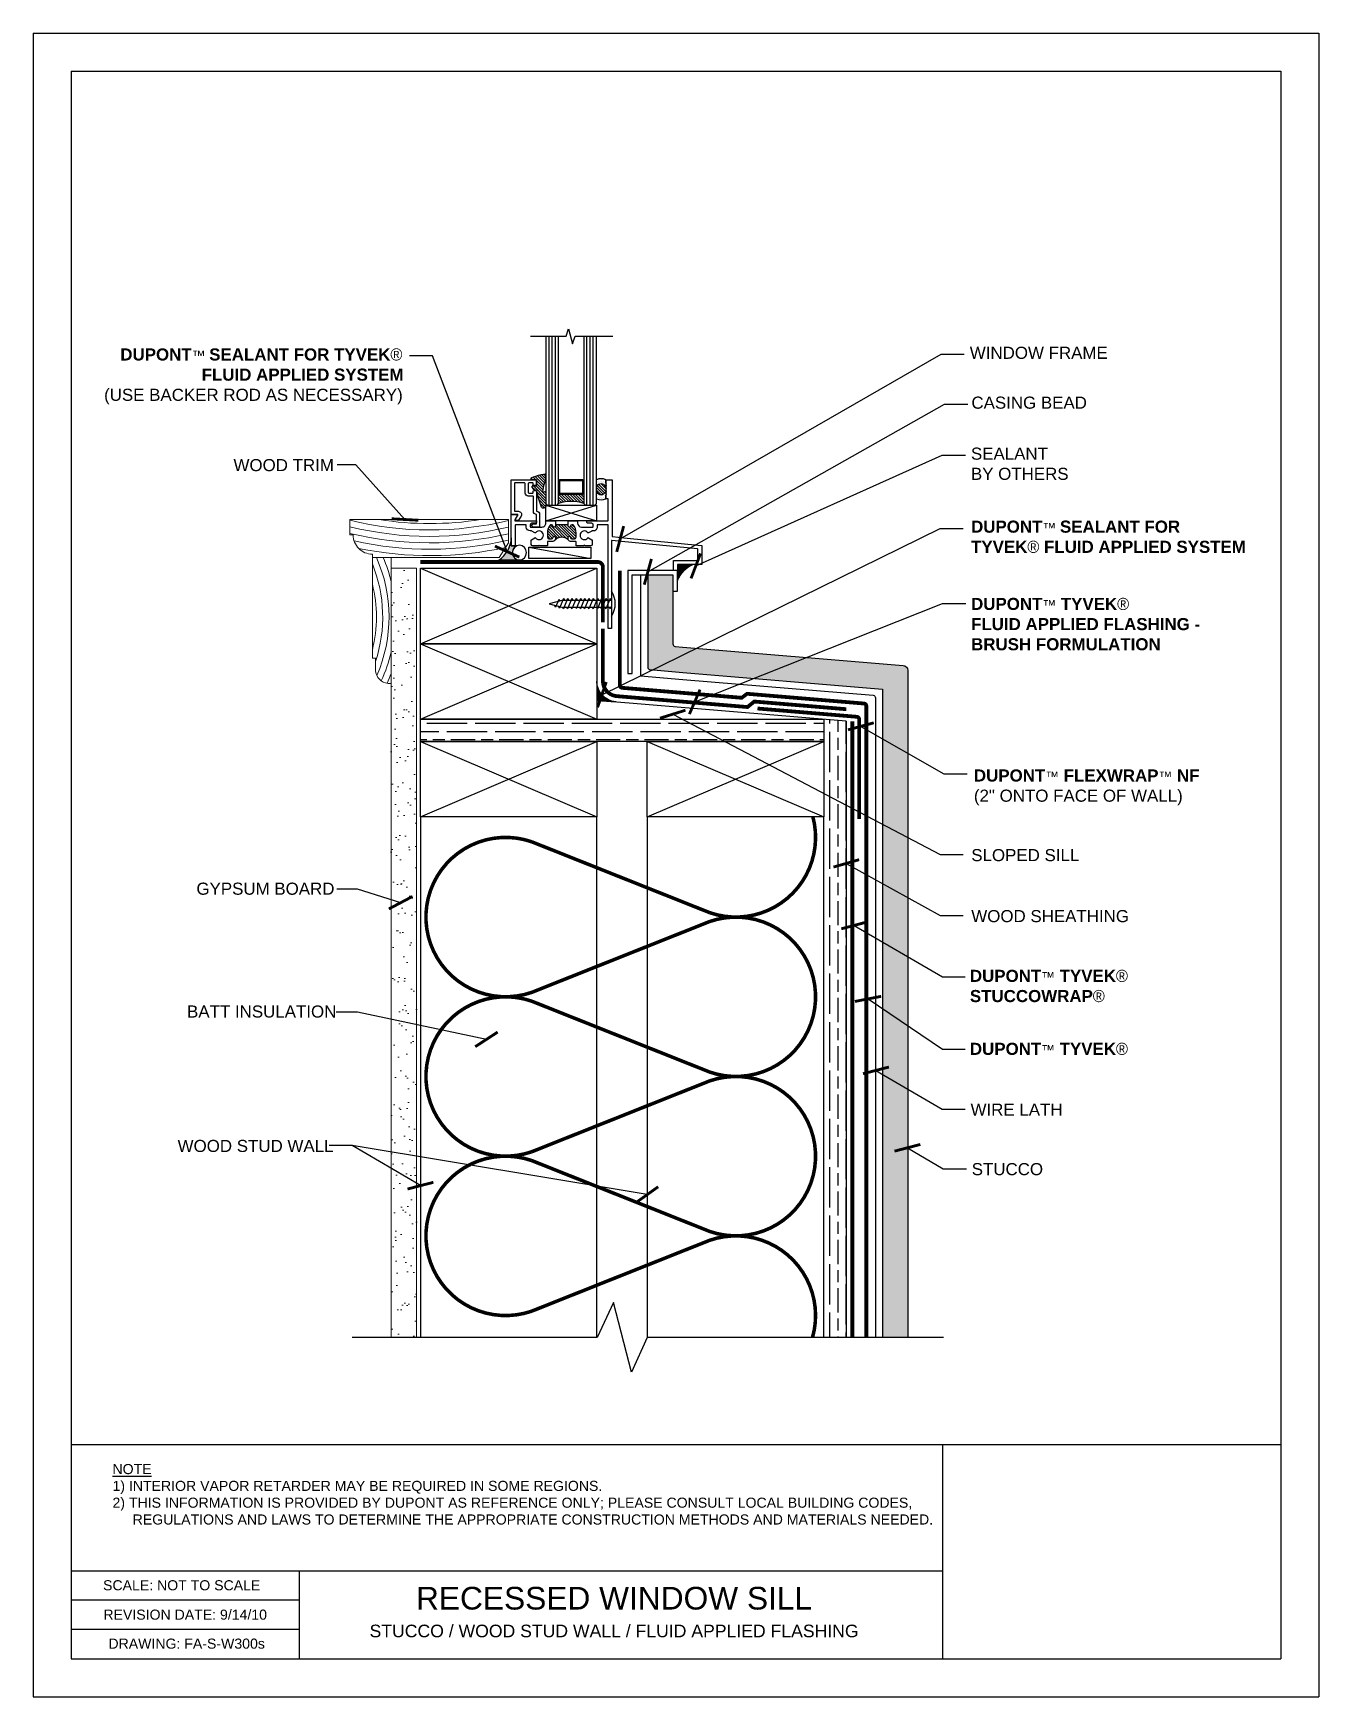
# Model space of a CAD drawing. Extents: x 1351.6 to 1377.1, y -296.6 to -263.6.
import ezdxf

# ---------------------------------------------------------------- set-up
doc = ezdxf.new("R2010")
doc.units = 0
doc.header["$LTSCALE"] = 1.5
doc.header["$MEASUREMENT"] = 0
doc.linetypes.add('DASHED', pattern=[0.75, 0.5, -0.25])
doc.linetypes.add('DASHED2', pattern=[0.375, 0.25, -0.125])
doc.layers.get('0').update_dxf_attribs({"color": 8, "linetype": 'CONTINUOUS'})
for name, color, linetype in [('8x11-ttb$0$B', 5, 'CONTINUOUS'), ('DuPont Self-Adhered Flashing', 252, 'CONTINUOUS'), ('Flanged Window', 250, 'CONTINUOUS'), ('INSULATION', 241, 'CONTINUOUS'), ('SEALANT', 250, 'CONTINUOUS'), ('STRUCTURE', 250, 'CONTINUOUS'), ('Stucco', 250, 'CONTINUOUS'), ('TEXT', 7, 'CONTINUOUS'), ('Tyvek FA WB', 10, 'DASHED2'), ('TYVEK HomeWrap', 160, 'DASHED'), ('Tyvek StuccoWrap', 151, 'DASHED2')]:
    doc.layers.add(name, color=color, linetype=linetype)
doc.layers.add('Gyp Board', color=250, linetype='CONTINUOUS', lineweight=20)
doc.layers.add('Wood', color=250, linetype='CONTINUOUS', lineweight=20)
doc.layers.add('VIEWPORT', color=7, linetype='CONTINUOUS', plot=False)
doc.styles.add('DETAILS', font='sanss___.ttf', dxfattribs={"height": 1})
doc.linetypes.add('ZIGZAG', pattern='A,0.0001,-0.2,[131,ltypeshp.shx,S=0.2,R=0,X=-0.2,Y=0],-0.4,[131,ltypeshp.shx,S=0.2,R=180,X=0.2,Y=0],-0.2', length=0.8001)
doc.dimstyles.new('ARCH_1_1-2_IN', dxfattribs={"dimscale": 0, "dimtxt": 0.09375, "dimasz": 0.09375, "dimexe": 0.0625, "dimexo": 0.0625, "dimgap": 0.0625, "dimtad": 1, "dimdec": 4, "dimlfac": 8, "dimzin": 3, "dimdsep": 46, "dimlunit": 4, "dimtxsty": 'Standard', "dimblk1": 'ARCHTICK', "dimblk2": 'ARCHTICK', "dimsah": 1, "dimcen": 0.0625, "dimdle": 0.0625, "dimclrd": 256, "dimclre": 256, "dimclrt": 256, "dimadec": 0, "dimazin": 0, "dimtfac": 1, "dimtdec": 4, "dimtmove": 0, "dimatfit": 3, "dimldrblk": 'ARCHTICK', "dimfxl": 1, "dimfrac": 2, "dimtolj": 1, "dimtzin": 0, "dimlwd": -1, "dimlwe": -1, "dimarcsym": 0})
pattern_1 = [(135, (1374.45644647295, -278.2358430804582), (0.02762135864009951, 0.02762135864009951), [])]

msp = doc.modelspace()

# ---------------------------------------------------------------- texts
at = {"layer": 'TEXT', "attachment_point": 1, "style": 'DETAILS'}
for s, insert, char_height, width in [('\\pi1.5423;{\\fSansSerif|b1|i0|c2|p2;DUPONT\\fArial|b0|i0|c0|p32;\\H0.8125x;™\\fArial|b1|i0|c0|p32; \\H1.2308x;SEALANT FOR TYVEK\\fSymbol|b0|i0|c2|p18;â\\fArial|b0|i0|c0|p32; \\P\\pi3.1562;\\fArial|b1|i0|c0|p32;FLUID APPLIED SYSTEM\\P\\pi1.2207;\\fArial|b0|i0|c0|p32;\\H0.99998x;(USE BACKER ROD AS NECESSARY)}', (1351.787801874955, -269.8159199472509, 2.979996827461446e-09), 0.239999999976, 7.112845512646311), ('WINDOW FRAME', (1370.181348336762, -269.7827233555323, 2.979996827461446e-09), 0.239999999976, 6.521350676943849), ('CASING BEAD', (1370.213426005902, -270.7719084905038, 2.979996827461446e-09), 0.239999999976, 6.521350676943849), ('SEALANT \\PBY OTHERS', (1370.204257442961, -271.7834878794741, 2.979996827461446e-09), 0.239999999976, 6.521350676943849), ('WOOD TRIM', (1355.575515102295, -272.0108186938187), 0.239999999976, 6.521350676943849), ('{\\fSansSerif|b1|i0|c2|p2;DUPONT\\fArial|b0|i0|c0|p32;\\H0.8125x;™\\fArial|b1|i0|c0|p32; \\H1.2308x;SEALANT FOR \\PTYVEK\\fSymbol|b0|i0|c2|p18;â\\fArial|b0|i0|c0|p32; \\fArial|b1|i0|c0|p32;FLUID APPLIED SYSTEM}', (1370.206668087439, -273.2316249465538, 2.979996827461446e-09), 0.239999999976, 6.521350676943849), ('{\\fSansSerif|b1|i0|c2|p2;DUPONT\\fArial|b0|i0|c0|p32;\\H0.8125x;™\\fSansSerif|b1|i0|c2|p2;\\H1.2308x; TYVEK\\fSymbol|b0|i0|c2|p18;â\\fSansSerif|b1|i0|c2|p2; \\PFLUID APPLIED FLASHING - \\PBRUSH FORMULATION}', (1370.206754302618, -274.764641264108, 2.979996827461446e-09), 0.239999999976, 6.521350676943849), ('{\\fSansSerif|b1|i0|c2|p2;DUPONT\\fArial|b0|i0|c0|p32;\\H0.8125x;™\\fSansSerif|b1|i0|c2|p2;\\H1.2308x; FLEXWRAP\\fArial|b0|i0|c0|p32;\\H0.81248x;™\\fSansSerif|b1|i0|c2|p2;\\H1.2308x; NF\\fSansSerif|b0|i0|c2|p2;\\P\\H0.99997x;(2" ONTO FACE OF WALL)}', (1370.263089302355, -278.1685056177682, 2.979996827461446e-09), 0.239999999976, 6.521350676943849), ('SLOPED SILL', (1370.211031019604, -279.7479256289951, 2.979996827461446e-09), 0.239999999976, 6.521350676943849), ('GYPSUM BOARD', (1354.840129637688, -280.4140368101296, 2.979996827461446e-09), 0.239999999976, 6.521350676943849), ('WOOD SHEATHING', (1370.211031019604, -280.957918580003, 2.979996827461446e-09), 0.239999999976, 6.521350676943849), ('{\\fSansSerif|b1|i0|c2|p2;DUPONT\\fArial|b0|i0|c0|p32;\\H0.8125x;™\\fSansSerif|b1|i0|c2|p2;\\H1.2308x; TYVEK\\fSymbol|b0|i0|c2|p18;â \\P\\fSansSerif|b1|i0|c2|p2;STUCCOWRAP\\fSymbol|b0|i0|c2|p18;â }', (1370.183259666161, -282.1435864051881, 5.959993654922892e-09), 0.239999999976, 6.521350676943849), ('BATT INSULATION', (1354.654193241352, -282.8506015809492, 2.979996827461446e-09), 0.239999999976, 6.521350676943849), ('{\\fSansSerif|b1|i0|c2|p2;DUPONT\\fArial|b0|i0|c0|p32;\\H0.8125x;™\\fSansSerif|b1|i0|c2|p2;\\H1.2308x; TYVEK\\fSymbol|b0|i0|c2|p18;â }', (1370.183259666161, -283.5911437496783, 5.959993654922892e-09), 0.239999999976, 6.521350676943849), ('WIRE LATH', (1370.196663384478, -284.796573755455, 2.979996827461446e-09), 0.239999999976, 6.521350676943849), ('WOOD STUD WALL', (1354.466900761675, -285.5173476628625), 0.239999999976, 6.521350676943849), ('STUCCO', (1370.219456787322, -285.9774602051202, 2.979996827461446e-09), 0.239999999976, 6.521350676943849), ('{\\LNOTE\\P}1) INTERIOR VAPOR RETARDER MAY BE REQUIRED IN SOME REGIONS.\\P\\pi-0.4,l0.4;2) THIS INFORMATION IS PROVIDED BY DUPONT AS REFERENCE ONLY; PLEASE CONSULT LOCAL BUILDING CODES, REGULATIONS AND LAWS TO DETERMINE THE APPROPRIATE CONSTRUCTION METHODS AND MATERIALS NEEDED.', (1353.174959996501, -291.947617692607, 5.959993654922892e-09), 0.2, 16.26451670448571), ('\\pi-0.033334,l0.033334,t0.1;SCALE: NOT TO SCALE', (1352.98787438196, -294.2525473856255, 2.979996827461446e-09), 0.2, 16.26451670448571), ('\\pi2.874;{\\H0.9x;RECESSED WINDOW SILL }\\P\\pi1.9528;{\\H0.5x;STUCCO / WOOD STUD WALL / FLUID APPLIED FLASHING}', (1356.32159646342, -294.3842555776607, 2.979996827461446e-09), 0.5, 13.39364764594225), ('\\pi-0.033334,l0.033334,t0.1;REVISION DATE: 9/14/10', (1352.994848399769, -294.8355841178461, 2.979996827461445e-09), 0.2, 16.26451670448571), ('\\pi-0.033334,l0.033334,t0.1;DRAWING: FA-S-W300s', (1353.094116967505, -295.4106200602537, 2.979996827461446e-09), 0.2, 16.26451670448571)]:
    msp.add_mtext(s, dxfattribs=dict(at, insert=insert, char_height=char_height, width=width))

# ---------------------------------------------------------------- blocks, each defined once
blk = doc.blocks.new('*X1')
at = {"color": 0}
for p, q in [((0.140625, 0.34375), (0.140625, 0.34375)), ((0.15625, 0.375), (0.15625, 0.375)), ((0.171875, 0.34375), (0.171875, 0.34375)), ((0.1875, 0.375), (0.1875, 0.375)), ((0.203125, 0.34375), (0.203125, 0.34375)), ((0.21875, 0.375), (0.21875, 0.375)), ((0.234375, 0.34375), (0.234375, 0.34375)), ((0.25, 0.375), (0.25, 0.375)), ((0.265625, 0.34375), (0.265625, 0.34375)), ((0.28125, 0.375), (0.28125, 0.375)), ((0.296875, 0.34375), (0.296875, 0.34375)), ((0.3125, 0.375), (0.3125, 0.375)), ((0.140625, 0.28125), (0.140625, 0.28125)), ((0.140625, 0.09375), (0.140625, 0.09375)), ((0.140625, 0.03125), (0.140625, 0.03125)), ((0.15625, 0.3125), (0.15625, 0.3125)), ((0.15625, 0.0625), (0.15625, 0.0625)), ((0.15625, 0), (0.15625, 0)), ((0.171875, 0.03125), (0.171875, 0.03125)), ((0.1875, 0.3125), (0.1875, 0.3125)), ((0.1875, 0.0625), (0.1875, 0.0625)), ((0.1875, 0), (0.1875, 0)), ((0.203125, 0.03125), (0.203125, 0.03125)), ((0.21875, 0.3125), (0.21875, 0.3125)), ((0.21875, 0.0625), (0.21875, 0.0625)), ((0.21875, 0), (0.21875, 0)), ((0.234375, 0.03125), (0.234375, 0.03125)), ((0.25, 0.3125), (0.25, 0.3125)), ((0.25, 0.0625), (0.25, 0.0625)), ((0.25, 0), (0.25, 0)), ((0.265625, 0.03125), (0.265625, 0.03125)), ((0.28125, 0.3125), (0.28125, 0.3125)), ((0.28125, 0.0625), (0.28125, 0.0625)), ((0.28125, 0), (0.28125, 0)), ((0.296875, 0.28125), (0.296875, 0.28125)), ((0.296875, 0.09375), (0.296875, 0.09375)), ((0.296875, 0.03125), (0.296875, 0.03125)), ((0.3125, 0.3125), (0.3125, 0.3125)), ((0.3125, 0.25), (0.3125, 0.25)), ((0.3125, 0.125), (0.3125, 0.125)), ((0.3125, 0.0625), (0.3125, 0.0625)), ((0.3125, 0), (0.3125, 0))]:
    blk.add_line(p, q, dxfattribs=at)
blk = doc.blocks.new('_ArchTick')
at = {"color": 0, "linetype": 'ByBlock', "const_width": 0.15}
blk.add_lwpolyline([(-0.5, -0.5), (0.5, 0.5)], dxfattribs=at)

# ---------------------------------------------------------------- hatches: boundary and pattern name
at = {"layer": 'Flanged Window'}
h = msp.add_hatch(dxfattribs=at)
h.set_pattern_fill('ANSI31', color=256, scale=0.3125, angle=-90.00000000000001, style=0)
h.set_pattern_definition(pattern_1)
edge = h.paths.add_edge_path()
edge.add_ellipse((1361.742803054449, -272.5550672476413), major_axis=(0.03159978577966117, 0.139428112050138), ratio=0.1315504041792631, start_angle=-0.022203575853779967, end_angle=136.7674448916729, ccw=False)
edge.add_ellipse((1361.722967508271, -272.6551918563745), major_axis=(-0.01118085136191646, 0.01118085136191647), ratio=0.9999999999999465, start_angle=37.89605150892729, end_angle=183.4846817894708)
edge.add_ellipse((1361.751645145382, -272.6809689918269), major_axis=(-0.01608567901446013, 0.01608567901446013), ratio=0.9999999999999502, start_angle=-79.06022929893601, end_angle=2.746074151308676, ccw=False)
edge.add_ellipse((1361.75900000874, -272.6767903811241), major_axis=(-0.01104854345603959, 0.01104854345603959), ratio=0.9999999999999716, start_angle=234.6123810380002, end_angle=294.837044917441, ccw=False)
edge.add_line((1361.774405633381, -272.6741812903962), (1361.774405633381, -272.9465400239652))
edge.add_line((1361.774405633381, -272.9465400239652), (1361.773729799378, -272.953309688741))
edge.add_ellipse((1361.728041348287, -272.9521776424078), major_axis=(-0.04568845109111015, 0.001132046333257526), ratio=0.6211639215728092, start_angle=26.75969397809581, end_angle=180.0000000000218, ccw=False)
edge.add_line((1361.686929394089, -272.9639449243083), (1361.610326565649, -272.7480319562469))
edge.add_ellipse((1361.619364404963, -272.7241170631532), major_axis=(-0.008507034838834915, 0.0467509071123775), ratio=0.312415154562818, start_angle=74.17914425787149, end_angle=117.45771417601989, ccw=False)
edge.add_line((1361.602992716971, -272.7139283897987), (1361.586621501507, -272.6377996259099))
edge.add_ellipse((1361.548115883041, -272.6872306886829), major_axis=(-0.04430639130166493, 0.04430639130166494), ratio=0.9999999999998811, start_angle=-82.91773995207494, end_angle=-45.45561106428526)
edge.add_ellipse((1361.551204966911, -272.6045413376996), major_axis=(0.01428318556866944, 0.01428318556866944), ratio=0.999999999999748, start_angle=174.226682146657, end_angle=217.6308069265102, ccw=False)
edge.add_line((1361.535557442303, -272.6173152859381), (1361.496218846935, -272.555226343569))
edge.add_ellipse((1361.511843846935, -272.555226343569), major_axis=(-0.01104854345603943, 0.01104854345603943), ratio=0.9999999999999497, start_angle=-53.9185654660094, end_angle=44.999999999994884, ccw=False)
edge.add_line((1361.514266198581, -272.5397902547669), (1361.58690994578, -272.5511900790907))
edge.add_line((1361.58690994578, -272.5511900790907), (1361.58690994578, -272.4212023030569))
edge.add_line((1361.58690994578, -272.4212023030569), (1361.485500583904, -272.421202303057))
edge.add_ellipse((1361.485500583904, -272.405577303057), major_axis=(-0.01104854345603992, 0.01104854345603992), ratio=0.9999999999999821, start_angle=-7.813369769340227, end_angle=135.0000000000842, ccw=False)
edge.add_ellipse((1361.625233286475, -272.3523850380126), major_axis=(0.1491766593049793, 0.04074428102226016), ratio=0.09140054553599206, start_angle=-1.4779288903810084e-12, end_angle=179.9999999999985, ccw=False)
edge.add_line((1361.77440994578, -272.3116407569903), (1361.77440994578, -272.4156407569903))
h = msp.add_hatch(dxfattribs=at)
h.set_pattern_fill('ANSI31', color=256, scale=0.3125, angle=-90.00000000000001, style=0)
h.set_pattern_definition(pattern_1)
edge = h.paths.add_edge_path()
edge.add_ellipse((1362.86815994578, -272.6099887149712), major_axis=(-0.07516048473036678, 0.07516048473036675), ratio=0.9999999999999901, start_angle=73.11589253181108, end_angle=196.8841074681721, ccw=False)
edge.add_line((1362.77440994578, -272.6600799759835), (1362.77440994578, -272.5598974539589))
edge.add_ellipse((1362.86815994578, -272.6099887149712), major_axis=(0.07516048473036488, 0.07516048473036491), ratio=0.9999999999999949, start_angle=-16.88410746818022, end_angle=106.88410746818849, ccw=False)
edge.add_line((1362.96190994578, -272.5598974539589), (1362.96190994578, -272.6600799759835))
h = msp.add_hatch(dxfattribs=at)
h.set_pattern_fill('ANSI31', color=256, scale=0.3125, angle=-90.00000000000001, style=0)
h.set_pattern_definition(pattern_1)
edge = h.paths.add_edge_path()
edge.add_ellipse((1362.27440994578, -273.6877480070944), major_axis=(-0.5902454904378132, 0.590245490437813), ratio=0.999999999999998, start_angle=297.5726116454468, end_angle=332.4273883545541, ccw=False)
edge.add_line((1362.52440994578, -272.8913313586218), (1362.52440994578, -272.688080688119))
edge.add_ellipse((1362.50440994578, -272.688080688119), major_axis=(0.01414213562372999, 0.01414213562373), ratio=0.9999999999999152, start_angle=225.0000000000075, end_angle=315.0000000000027, ccw=False)
edge.add_line((1362.50440994578, -272.708080688119), (1362.04440994578, -272.708080688119))
edge.add_ellipse((1362.04440994578, -272.688080688119), major_axis=(0.01414213562373234, 0.01414213562373235), ratio=0.9999999999999383, start_angle=135.0000000000033, end_angle=225.0000000000068, ccw=False)
edge.add_line((1362.02440994578, -272.688080688119), (1362.02440994578, -272.8913313586219))
h = msp.add_hatch(dxfattribs=at)
h.set_pattern_fill('ANSI31', color=256, scale=0.3125, angle=-90.00000000000001, style=0)
h.set_pattern_definition(pattern_1)
edge = h.paths.add_edge_path()
edge.add_line((1362.37190994578, -273.4773721350628), (1362.37190994578, -273.5624487157259))
edge.add_ellipse((1362.34090994578, -273.5624487157259), major_axis=(-0.02192031021678354, 0.02192031021678354), ratio=0.9999999999999863, start_angle=135.0000000000029, end_angle=224.9999999999971, ccw=False)
edge.add_line((1362.34090994578, -273.5934487157259), (1362.310469990623, -273.5934487157259))
edge.add_line((1362.310469990623, -273.5934487157259), (1362.286909769838, -273.5934487157259))
edge.add_ellipse((1362.286909769838, -273.5684487157259), major_axis=(0.01767766952966346, 0.01767766952966347), ratio=0.9999999999998759, start_angle=135.1519977406255, end_angle=225.0000000000076, ccw=False)
edge.add_ellipse((1362.23690994578, -273.5685813586218), major_axis=(0.01767766952966435, 0.01767766952966435), ratio=0.9999999999999885, start_angle=315.1519977406287, end_angle=404.9999999999962)
edge.add_ellipse((1362.23690994578, -273.5685813586218), major_axis=(-0.01767766952966365, 0.01767766952966365), ratio=0.9999999999999616, start_angle=-45.0000000000011, end_angle=44.99999999998481)
edge.add_line((1362.21190994578, -273.5685813586218), (1362.21190994578, -273.6055813586218))
edge.add_ellipse((1362.26190994578, -273.6055813586218), major_axis=(0.03535533905929576, 0.03535533905929576), ratio=0.9999999999997841, start_angle=134.9999999999775, end_angle=140.3916707365962)
edge.add_ellipse((1362.08690994578, -273.7498356072156), major_axis=(0.132582521472478, 0.1325825214724779), ratio=0.9999999999999946, start_angle=3.098926769111248, end_angle=86.90107323089089)
edge.add_ellipse((1361.91190994578, -273.6055813586218), major_axis=(0.03535533905936529, 0.03535533905936529), ratio=0.9999999999998185, start_angle=309.6083292633917, end_angle=314.9999999999886)
edge.add_line((1361.96190994578, -273.6055813586218), (1361.96190994578, -273.5685813586218))
edge.add_ellipse((1361.93690994578, -273.5685813586218), major_axis=(0.01767766952966409, 0.01767766952966409), ratio=0.9999999999999826, start_angle=314.9999999999954, end_angle=405.0000000000046)
edge.add_ellipse((1361.93690994578, -273.5685813586218), major_axis=(-0.01767766952966524, 0.01767766952966524), ratio=0.9999999999999948, start_angle=-45.00000000001033, end_angle=44.84800225936711)
edge.add_ellipse((1361.886910121722, -273.5684487157259), major_axis=(-0.01767766952965903, 0.01767766952965902), ratio=0.9999999999999875, start_angle=135.0000000000017, end_angle=224.8480022593713, ccw=False)
edge.add_line((1361.886910121722, -273.5934487157259), (1361.83290994578, -273.5934487157259))
edge.add_ellipse((1361.83290994578, -273.5624487157259), major_axis=(0.02192031021678221, 0.02192031021678221), ratio=0.9999999999999936, start_angle=134.9999999999998, end_angle=225.0000000000068, ccw=False)
edge.add_line((1361.80190994578, -273.5624487157259), (1361.80190994578, -273.4773721350628))
edge.add_ellipse((1362.05190994578, -273.4773721350628), major_axis=(-0.1767766952966347, 0.1767766952966347), ratio=0.9999999999999896, start_angle=4.837205930860023, end_angle=44.99999999999949, ccw=False)
edge.add_ellipse((1361.868498344378, -273.3225813586218), major_axis=(-0.007071067811867079, 0.007071067811867078), ratio=0.9999999999995125, start_angle=-44.99999999998852, end_angle=4.837205930878611, ccw=False)
edge.add_line((1361.868498344378, -273.3125813586218), (1361.88690994578, -273.3125813586218))
edge.add_ellipse((1361.88690994578, -273.3375813586218), major_axis=(-0.01767766952966323, 0.01767766952966323), ratio=0.9999999999999738, start_angle=224.9999999999966, end_angle=315.00000000000534, ccw=False)
edge.add_ellipse((1361.93690994578, -273.3375813586218), major_axis=(-0.01767766952966559, 0.01767766952966559), ratio=0.9999999999999909, start_angle=44.99999999999618, end_angle=134.9999999999977)
edge.add_ellipse((1361.93690994578, -273.3375813586218), major_axis=(0.01767766952966659, 0.01767766952966659), ratio=0.9999999999999848, start_angle=225.0000000000024, end_angle=315.0000000000077)
edge.add_line((1361.96190994578, -273.3375813586218), (1361.96190994578, -273.3125813586219))
edge.add_line((1361.96190994578, -273.3125813586218), (1362.21190994578, -273.3125813586218))
edge.add_line((1362.21190994578, -273.3125813586218), (1362.21190994578, -273.3375813586218))
edge.add_ellipse((1362.23690994578, -273.3375813586218), major_axis=(0.01767766952966276, 0.01767766952966276), ratio=0.9999999999999197, start_angle=134.9999999999814, end_angle=225.0000000000227)
edge.add_ellipse((1362.23690994578, -273.3375813586218), major_axis=(0.01767766952965788, 0.01767766952965788), ratio=0.9999999999999749, start_angle=225.0000000000007, end_angle=314.9999999999911)
edge.add_ellipse((1362.28690994578, -273.3375813586218), major_axis=(-0.0176776695296681, 0.0176776695296681), ratio=0.9999999999998851, start_angle=-45.00000000001552, end_angle=44.999999999995225, ccw=False)
edge.add_line((1362.28690994578, -273.3125813586218), (1362.305321547182, -273.3125813586218))
edge.add_ellipse((1362.305321547182, -273.3225813586218), major_axis=(-0.007071067811873092, 0.007071067811873091), ratio=0.9999999999992336, start_angle=265.16279406913196, end_angle=314.9999999999679, ccw=False)
edge.add_ellipse((1362.12190994578, -273.4773721350628), major_axis=(0.1767766952966442, 0.1767766952966443), ratio=0.99999999999997, start_angle=314.999999999993, end_angle=355.16279406913895, ccw=False)
at = {"layer": 'Gyp Board'}
h = msp.add_hatch(dxfattribs=at)
h.set_pattern_fill('AR-SAND', color=256, scale=0.25, style=0)
h.set_pattern_definition([(37.50000000000001, (8.33393969414783, 62.87868713652858), (-0.01574833952740204, 0.4817059422532897), [0, -0.38, 0, -0.425, 0, -0.40625]), (7.499999999999999, (8.33393969414783, 62.87868713652858), (0.4424441763169318, 0.7055365163074351), [0, -0.205, 0, -0.3425, 0, -0.13125]), (327.5, (8.026439694147832, 62.87868713652858), (0.7785354654378738, 0.001414763384241124), [0, -0.125, 0, -0.45, 0, -0.5875]), (317.5, (8.026439694147832, 62.87868713652858), (0.7515316511430733, 0.2194188912335623), [0, -0.0625, 0, -0.295, 0, -0.3375])])
h.paths.add_polyline_path([(1358.704625391464, -289.4398265109285), (1359.204625391464, -289.4398265109285), (1359.204625391464, -274.1733655896006), (1358.704625391464, -274.1733655896006)])
at = {"layer": 'SEALANT', "linetype": 'Continuous'}
h = msp.add_hatch(color=256, dxfattribs=at)
edge = h.paths.add_edge_path()
edge.add_arc((1360.533078379138, -273.5528385004838), 0.5542573859188151, 303.5139070358552, 357.7539348300961)
edge.add_line((1361.08690994578, -273.5745605085963), (1361.08690994578, -273.7345813586218))
edge.add_line((1361.08690994578, -273.7345813586218), (1361.190474054448, -273.7344363575953))
edge.add_arc((1361.257867845063, -273.8681267003001), 0.1497165012482291, 116.7528400200727, 258.6856730739544)
edge.add_line((1361.228494763644, -274.0149335558415), (1360.839105704564, -274.0149516099475))
h = msp.add_hatch(color=256, dxfattribs=at)
edge = h.paths.add_edge_path()
edge.add_line((1364.724707351632, -274.1004546121417), (1364.418460781313, -274.1005236025788))
edge.add_line((1364.418460781313, -274.1005236025788), (1364.381669345746, -274.100454612142))
edge.add_line((1364.381669345746, -274.1004546121419), (1364.381751250691, -274.1384737081677))
edge.add_line((1364.381751250691, -274.1384737081677), (1364.381669345746, -274.4591369885609))
edge.add_arc((1364.939962505333, -274.6497003291104), 0.5899200274641673, 111.4007334590768, 161.1535829448929, ccw=False)
at = {"layer": 'SEALANT'}
h = msp.add_hatch(color=256, dxfattribs=at)
h.dxf.hatch_style = 1
h.paths.add_polyline_path([(1362.783971943656, -276.4233655896006), (1362.783971943656, -276.7983655896006), (1363.157676602998, -276.8295076445458, -0.3797603311418228)])
at = {"layer": 'STRUCTURE'}
h = msp.add_hatch(dxfattribs=at)
h.set_pattern_fill('GOST_WOOD', color=256, scale=0.08, angle=90, style=0)
h.set_pattern_definition([(180, (28.68765040144172, 16.5), (5.87811049834741e-17, 0.48), [0.8, -0.16]), (180, (28.84765040144172, 16.66), (5.87811049834741e-17, 0.48), [0.48, -0.12, 0.24, -0.12]), (180, (29.08765040144171, 16.82), (5.87811049834741e-17, 0.48), [0.8, -0.16])])
h.paths.add_polyline_path([(1359.283971943656, -277.6108655896006), (1359.283971943656, -277.1733655896006), (1367.283971943656, -277.1733655896006), (1367.283971943656, -277.6108655896006)])
h = msp.add_hatch(dxfattribs=at)
h.set_pattern_fill('GOST_WOOD', color=256, scale=0.08, style=0)
h.set_pattern_definition([(90, (28.68765040144172, 16.5), (0.48, -2.939055249173705e-17), [0.8, -0.16]), (90, (28.84765040144172, 16.34), (0.48, -2.939055249173705e-17), [0.48, -0.12, 0.24, -0.12]), (90, (29.00765040144172, 16.1), (0.48, -2.939055249173705e-17), [0.8, -0.16])])
h.paths.add_polyline_path([(1367.731816771242, -277.2106859918995), (1367.282247805724, -277.1732219114397), (1367.282247805725, -289.4398285791734), (1367.731816771242, -289.4398284517546)])
at = {"layer": 'Stucco'}
h = msp.add_hatch(dxfattribs=at)
h.set_pattern_fill('DOTS', color=256, scale=2, style=0)
h.set_pattern_definition([(0, (23.60053246433063, 88.58395586398012), (0.0625, 0.125), [0, -0.125])])
edge = h.paths.add_edge_path()
edge.add_line((1368.859126743593, -276.1050011594398), (1364.337503076334, -275.7281991871681))
edge.add_arc((1364.341655350327, -275.6783718992559), 0.04999999999999406, 179.9999999999349, 265.2363583094523, ccw=False)
edge.add_line((1364.291655350327, -275.6783718992558), (1364.291655350327, -274.3083813724045))
edge.add_line((1364.291655350327, -274.3083813724045), (1363.791655350327, -274.3083813724045))
edge.add_line((1363.791655350327, -274.3083813724045), (1363.791655350327, -276.0406294995655))
edge.add_line((1363.791655350327, -276.0406294995655), (1363.791655350327, -276.138438340039))
edge.add_line((1363.791655350327, -276.138438340039), (1363.795789534925, -276.1583463027058))
edge.add_line((1363.795789534925, -276.1583463027058), (1363.80486123599, -276.172293814488))
edge.add_line((1363.80486123599, -276.172293814488), (1363.8196797642, -276.183350182735))
edge.add_line((1363.8196797642, -276.183350182735), (1363.837503076334, -276.1882656279511))
edge.add_line((1363.837503076334, -276.1882656279511), (1368.404974469601, -276.5688882440567))
edge.add_arc((1368.400822195608, -276.6187155319689), 0.04999999999995629, 0, 85.23635830918732, ccw=False)
edge.add_line((1368.450822195608, -276.6187155319689), (1368.450822146869, -289.4398281440464))
edge.add_line((1368.450822146869, -289.4398281440464), (1368.950822146869, -289.4398280023343))
edge.add_line((1368.950822146869, -289.4398280023343), (1368.950822195608, -276.2046557352643))
edge.add_arc((1368.850822195608, -276.2046557352646), 0.1000000000003638, 1.954132796284076e-10, 85.23635830933875)

# ---------------------------------------------------------------- linework, layer by layer
at = {"layer": '8x11-ttb$0$B', "color": 7}
for p, q in [((1352.353458085646, -264.314020055141, 2.979996827461446e-09), (1352.353458085646, -295.814020055141, 2.979996827461446e-09)), ((1352.353458085646, -264.314020055141, 2.979996827461446e-09), (1376.353458085646, -264.314020055141, 2.979996827461446e-09)), ((1376.353458085646, -264.314020055141, 2.979996827461446e-09), (1376.353458085646, -295.814020055141, 2.979996827461446e-09)), ((1352.353458085646, -294.0633537902976, 2.979996827461446e-09), (1369.642005098485, -294.0633537902976, 2.979996827461446e-09)), ((1352.353458085646, -295.814020055141, 2.979996827461446e-09), (1376.353458085646, -295.814020055141, 2.979996827461446e-09))]:
    msp.add_line(p, q, dxfattribs=at)
at = {"layer": '8x11-ttb$0$B', "color": 7, "elevation": 2.979996827461446e-09}
for points in [[(1376.353458085646, -291.5686997418703), (1352.353458085646, -291.5686997418703)], [(1369.642005098485, -291.5686997418703), (1369.642005098485, -295.814020055141)], [(1356.880008364366, -294.0633537902976), (1356.880008364366, -295.814020055141)], [(1356.880008364366, -294.6469537902976), (1352.353458085646, -294.6469537902976)], [(1356.880008364366, -295.2305537902976), (1352.353458085646, -295.2305537902976)]]:
    msp.add_lwpolyline(points, dxfattribs=at)
at = {"layer": 'DuPont Self-Adhered Flashing', "const_width": 0.075}
msp.add_lwpolyline([(1365.969786585236, -276.9596078719202), (1367.941074968231, -277.1238819038364, -0.3900664775255069), (1367.986922694239, -277.1737091917487), (1367.986922694239, -279.1518304839081)], format="xyb", dxfattribs=at)
at = {"layer": 'Flanged Window'}
for p, q in [((1361.465146553227, -269.5750745641692), (1362.175886924776, -269.5750745641692)), ((1361.83690994578, -272.9225813586218), (1361.83690994578, -269.5746881458414)), ((1361.89940994578, -272.9225813586218), (1361.89940994578, -269.5746881458414)), ((1361.96190994578, -272.9225813586218), (1361.96190994578, -269.5746881458414)), ((1362.175886924776, -269.5750745641692), (1362.220504114969, -269.425858218998)), ((1362.220504114969, -269.425858218998), (1362.299559732553, -269.7242909093403)), ((1362.299559732553, -269.7242909093403), (1362.353471376399, -269.5750745641692)), ((1362.353471376399, -269.5750745641692), (1363.100572543235, -269.5750745641692)), ((1362.58690994578, -272.9225813586218), (1362.58690994578, -269.5746881458414)), ((1362.64940994578, -272.9225813586218), (1362.64940994578, -269.5746881458414)), ((1362.71190994578, -272.9225813586218), (1362.71190994578, -269.5746881458414)), ((1361.58690994578, -272.4212023030569), (1361.485500583904, -272.421202303057)), ((1361.535557442303, -272.6173152859381), (1361.496218846935, -272.555226343569)), ((1361.514266198581, -272.5397902547669), (1361.58690994578, -272.5511900790907)), ((1361.58690994578, -272.5511900790907), (1361.58690994578, -272.4212023030569)), ((1361.77440994578, -272.4156407569903), (1361.77440994578, -272.3116407569903)), ((1362.77440994578, -272.7978960713206), (1362.77440994578, -272.4220813586218)), ((1362.96190994578, -272.4220813586218), (1362.96190994578, -272.7978960713206)), ((1361.602992716971, -272.7139283897986), (1361.586621501507, -272.6377996259099)), ((1361.686929394089, -272.9639449243083), (1361.610326565649, -272.7480319562468)), ((1361.774405633381, -272.6741812903962), (1361.774405633381, -272.9465400239652)), ((1361.774405633381, -272.9465400239652), (1361.773729799378, -272.953309688741)), ((1362.117152544295, -274.8094049049764), (1361.83546167258, -274.8820901466756)), ((1361.83546167258, -274.8820901466756), (1362.117152544295, -274.9547753883749)), ((1362.026660879766, -274.799617111949), (1361.965507607995, -274.9480263361513)), ((1362.026660879766, -274.799617111949), (1362.046375235234, -274.8288834693709)), ((1362.119250627791, -274.7796960426717), (1362.041616501896, -274.9681016677886)), ((1362.117152544295, -274.8094049049764), (1363.07090994578, -274.8094049049762)), ((1362.119250627791, -274.7796960426717), (1362.13896498326, -274.8089624000936)), ((1362.203631731307, -274.7796960426717), (1362.11926588658, -274.9844384743124)), ((1362.203631731307, -274.7796960426717), (1362.223346086776, -274.8089624000936)), ((1362.288012834822, -274.7796960426717), (1362.203646990096, -274.9844384743124)), ((1362.288012834822, -274.7796960426717), (1362.307727190291, -274.8089624000936)), ((1362.372393938338, -274.7796960426717), (1362.288028093612, -274.9844384743124)), ((1362.372393938338, -274.7796960426717), (1362.392108293807, -274.8089624000936)), ((1362.456775041854, -274.7796960426717), (1362.372409197127, -274.9844384743124)), ((1362.456775041854, -274.7796960426717), (1362.476489397322, -274.8089624000936)), ((1362.541156145369, -274.7796960426717), (1362.456790300643, -274.9844384743124)), ((1362.541156145369, -274.7796960426717), (1362.560870500838, -274.8089624000936)), ((1362.625537248885, -274.7796960426717), (1362.541171404158, -274.9844384743124)), ((1362.709918352401, -274.7796960426717), (1362.625537248885, -274.9844384743124)), ((1362.625537248885, -274.7796960426717), (1362.645251604354, -274.8089624000936)), ((1362.794291826522, -274.7796960426717), (1362.709918352401, -274.9844384743124)), ((1362.709918352401, -274.7796960426717), (1362.729625078475, -274.8089624000936)), ((1362.878665300643, -274.7796960426717), (1362.794291826522, -274.9844384743124)), ((1362.794291826522, -274.7796960426717), (1362.813998552596, -274.8089624000936)), ((1362.878665300643, -274.7796960426717), (1362.898379656112, -274.8089624000936)), ((1362.963038774764, -274.7796960426717), (1362.878665300643, -274.9844384743124)), ((1362.963038774764, -274.7796960426717), (1362.982753130233, -274.8089624000936)), ((1363.047412248885, -274.7796960426717), (1362.963038774764, -274.9844384743124)), ((1363.047412248885, -274.7796960426717), (1363.067126604354, -274.8089624000936)), ((1361.938675496576, -274.9082858035623), (1361.965507607995, -274.9480263361513)), ((1362.014784390476, -274.9283611351996), (1362.041616501896, -274.9681016677886)), ((1362.095458359051, -274.9491775957011), (1362.11926588658, -274.9844384743124)), ((1363.07090994578, -274.9547753883746), (1362.117152544295, -274.9547753883749)), ((1362.18388685826, -274.9551721168905), (1362.203646990096, -274.9844384743124)), ((1362.268267961776, -274.9551721168905), (1362.288028093612, -274.9844384743124)), ((1362.437030168807, -274.9551721168905), (1362.456790300643, -274.9844384743124)), ((1362.521411272322, -274.9551721168905), (1362.541171404158, -274.9844384743124)), ((1362.605784746444, -274.9551721168905), (1362.625537248885, -274.9844384743124)), ((1362.690158220565, -274.9551721168905), (1362.709918352401, -274.9844384743124)), ((1362.77453932408, -274.9551721168905), (1362.794291826522, -274.9844384743124)), ((1362.858912798201, -274.9551721168905), (1362.878665300643, -274.9844384743124)), ((1362.943286272322, -274.9551721168905), (1362.963038774764, -274.9844384743124)), ((1363.027659746444, -274.9551721168905), (1363.047412248885, -274.9844384743124)), ((1363.07090994578, -274.9274184730581), (1363.047412248885, -274.9844384743124))]:
    msp.add_line(p, q, dxfattribs=at)
for points in [[(1361.77440994578, -269.5746881458414), (1361.77440994578, -272.8913313586218), (1361.80565994578, -272.9225813586218), (1361.99315994578, -272.9225813586218), (1362.02440994578, -272.8913313586218), (1362.02440994578, -269.5746881458414)], [(1362.52440994578, -269.5746881458414), (1362.52440994578, -272.8913313586218), (1362.55565994578, -272.9225813586218), (1362.74315994578, -272.9225813586218), (1362.77440994578, -272.8913313586218), (1362.77440994578, -269.5746881458414)], [(1361.77440994578, -272.9225813586218), (1362.77440994578, -273.2345813586218)], [(1361.77440994578, -273.2345813586218), (1362.77440994578, -272.9225813586218)], [(1362.21190994578, -273.3125813586218), (1361.96190994578, -273.3125813586218)], [(1363.07090994578, -274.1442632732886), (1363.07090994578, -274.4773526657237), (1363.07090994578, -274.4773526657237), (1363.07090994578, -274.4973526657237), (1363.070909945781, -275.3753164686596), (1363.008909945781, -275.3753164686596), (1363.00890994578, -274.0990768476621)]]:
    msp.add_lwpolyline(points, dxfattribs=at)
for points in [[(1361.57690994578, -272.6345813586218, -0.414213562373043), (1361.58690994578, -272.6445813586218), (1361.58690994578, -273.0475813586218, -0.4142135623731203), (1361.64890994578, -273.1095813586218), (1361.64890994578, -273.3495813586218, -0.414213562373095), (1361.63890994578, -273.3595813586218), (1361.52021501232, -273.3595813586218, -0.8808085980802648), (1361.52021501232, -273.2975813586218), (1361.57690994578, -273.2975813586218, 0.414213562373147), (1361.58690994578, -273.2875813586218), (1361.58690994578, -273.1095813586218), (1361.58690994578, -273.1095813586218, -0.4142135623731286), (1361.52490994578, -273.0475813586218), (1361.52490994578, -272.7565813586218, 0.414213562373147), (1361.51490994578, -272.7465813586218), (1361.42190994578, -272.7465813586218, -0.414213562373095), (1361.35990994578, -272.6845813586218), (1361.35990994578, -272.4945813586218, 0.414213562373043), (1361.34990994578, -272.4845813586218), (1361.15890994578, -272.4845813586218, 0.414213562372991), (1361.14890994578, -272.4945813586218), (1361.14890994578, -273.0375813586218, 0.414213562373095), (1361.15890994578, -273.0475813586218), (1361.22690994578, -273.0475813586218, -0.5790003334591378), (1361.280449518183, -273.1408465819036), (1361.231526378997, -273.2246241365705, -0.2666241783613936), (1361.222890964093, -273.2295813586218), (1361.174254042222, -273.2295813586218, -0.5790003334591738), (1361.165618627318, -273.2145385806731), (1361.218125493641, -273.1246241365704, 0.5790003334590714), (1361.209490078737, -273.1095813586218), (1361.08690994578, -273.1095813586218), (1361.08690994578, -272.4225813586218), (1361.58690994578, -272.4225813586218), (1361.58690994578, -272.5245813586218, -0.414213562373043), (1361.57690994578, -272.5345813586218), (1361.53190994578, -272.5345813586218, -0.414213562373095), (1361.52190994578, -272.5245813586218), (1361.52190994578, -272.4945813586218, 0.414213562372991), (1361.51190994578, -272.4845813586218), (1361.43190994578, -272.4845813586218, 0.414213562373043), (1361.42190994578, -272.4945813586218), (1361.42190994578, -272.6445813586218), (1361.42190994578, -272.6745813586218, 0.414213562373147), (1361.43190994578, -272.6845813586218), (1361.51190994578, -272.6845813586218, 0.414213562373095), (1361.52190994578, -272.6745813586218), (1361.52190994578, -272.6445813586218, -0.414213562373095), (1361.53190994578, -272.6345813586218)], [(1362.50440994578, -272.4225813586218), (1362.04440994578, -272.4225813586218, 0.414213562373095), (1362.02440994578, -272.4425813586218), (1362.02440994578, -272.688080688119, 0.414213562373095), (1362.04440994578, -272.708080688119), (1362.50440994578, -272.708080688119, 0.414213562373095), (1362.52440994578, -272.688080688119), (1362.52440994578, -272.4425813586218, 0.414213562373095)], [(1361.80190994578, -273.5625813586218, 0.4142135623730971), (1361.83290994578, -273.5935813586218), (1361.88690994578, -273.5935813586218, 0.4142135623730742), (1361.91190994578, -273.5685813586218, -0.4142135623731262), (1361.93690994578, -273.5435813586218, -0.4142135623731158), (1361.96190994578, -273.5685813586218), (1361.96190994578, -273.5935813586218, -0.414213562373095), (1361.91190994578, -273.6435813586218), (1361.81190994578, -273.6435813586218, 0.414213562373095), (1361.80190994578, -273.6535813586218), (1361.80190994578, -273.7245813586218, -0.414213562373069), (1361.79190994578, -273.7345813586218), (1361.65290994578, -273.7345813586218), (1361.63790994578, -273.7195813586218), (1361.62290994578, -273.7345813586218), (1361.51290994578, -273.7345813586218, -0.4142135623730781), (1361.48190994578, -273.7035813586218), (1361.48190994578, -273.6194215033073, -0.2679491924311262), (1361.48690994578, -273.6107612492694), (1361.555223792163, -273.5713202316709, -0.3839683852957627), (1361.568316099831, -273.5741055766372, 3.079589394164483), (1361.568316099831, -273.4730571406064, -0.3839683852958816), (1361.555223792163, -273.4758424855727), (1361.491274084405, -273.438921104584, 0.1316524975871217), (1361.486274084405, -273.4375813586218), (1361.46190994578, -273.4375813586218, -0.414213562373095), (1361.38390994578, -273.3595813586218), (1361.38390994578, -273.3225813586218, 0.414213562373095), (1361.37390994578, -273.3125813586218), (1361.17490994578, -273.3125813586218, 0.414213562373095), (1361.16490994578, -273.3225813586218), (1361.16490994578, -273.7345813586218), (1361.08690994578, -273.7345813586218), (1361.08690994578, -273.2345813586218), (1361.08690994578, -273.1095813586218), (1361.20190994578, -273.1095813586218, -0.4142135623731211), (1361.21190994578, -273.1195813586218, -0.1316524975875016), (1361.210570199818, -273.1245813586218), (1361.155721924245, -273.2195813586218, 0.5773502691895228), (1361.164382178283, -273.2345813586218), (1361.57690994578, -273.2345813586218, -0.4142135623731211), (1361.58690994578, -273.2445813586218), (1361.58690994578, -273.2695813586218, -0.4142135623730951), (1361.57190994578, -273.2845813586218), (1361.49290994578, -273.2845813586218, 0.414213562373095), (1361.46190994578, -273.3155813586218), (1361.46190994578, -273.3495813586218, 0.4142135623731211), (1361.47190994578, -273.3595813586218), (1361.69390994578, -273.3595813586218, 0.414213562373095), (1361.77390994578, -273.2795813586218), (1361.77390994578, -273.2445813586218, -0.4142135623731211), (1361.78390994578, -273.2345813586218), (1361.96190994578, -273.2345813586218), (1361.96190994578, -273.3375813586218, -0.4142135623731262), (1361.93690994578, -273.3625813586218, -0.4142135623731054), (1361.91190994578, -273.3375813586218, 0.414213562373095), (1361.88690994578, -273.3125813586218), (1361.868498344378, -273.3125813586218, 0.2209495453947372), (1361.86085619432, -273.3161317429368, 0.1770594805052818), (1361.80190994578, -273.4773721350628)]]:
    msp.add_lwpolyline(points, format="xyb", close=True, dxfattribs=at)
for points in [[(1362.50440994578, -272.4425813586218), (1362.04440994578, -272.4425813586218), (1362.04440994578, -272.688080688119), (1362.50440994578, -272.688080688119)], [(1362.77440994578, -273.2345813586218), (1361.77440994578, -273.2345813586218), (1361.77440994578, -272.9225813586218), (1362.77440994578, -272.9225813586218)]]:
    msp.add_lwpolyline(points, close=True, dxfattribs=at)
for points in [[(1363.00890994578, -274.0990768476621), (1363.00890994578, -273.3225813586218, 0.414213562373043), (1362.99890994578, -273.3125813586219), (1362.79990994578, -273.3125813586219, 0.414213562373043), (1362.78990994578, -273.3225813586219), (1362.78990994578, -273.3595813586219, -0.414213562373095), (1362.71190994578, -273.437581358622), (1362.687545807155, -273.437581358622, 0.1316524975874107), (1362.682545807155, -273.4389211045841), (1362.618596099397, -273.4758424855729, -0.3839683852959944), (1362.605503791729, -273.4730571406066, 3.079589394164548), (1362.605503791729, -273.5741055766374, -0.3839683852958766), (1362.618596099397, -273.5713202316712), (1362.68690994578, -273.6107612492696, -0.2679491924311631), (1362.69190994578, -273.6194215033074), (1362.69190994578, -273.703581358622, -0.4142135623730867), (1362.66090994578, -273.734581358622), (1362.55090994578, -273.734581358622), (1362.53590994578, -273.7195813586221), (1362.52090994578, -273.7345813586221), (1362.38190994578, -273.7345813586221, -0.414213562373043), (1362.37190994578, -273.7245813586221), (1362.37190994578, -273.6535813586221, 0.414213562373095), (1362.36190994578, -273.6435813586221), (1362.26190994578, -273.6435813586222, -0.4142135623731003), (1362.21190994578, -273.5935813586222), (1362.21190994578, -273.5685813586222, -0.4142135623731159), (1362.23690994578, -273.5435813586222, -0.4142135623734279), (1362.26190994578, -273.5685813586222, 0.4142135623731054), (1362.28690994578, -273.5935813586222), (1362.34090994578, -273.5935813586221, 0.4142135623730949), (1362.37190994578, -273.5625813586221), (1362.37190994578, -273.477372135063, 0.1770594805052748), (1362.31296369724, -273.3161317429372, 0.2209495453948463), (1362.305321547182, -273.3125813586222), (1362.28690994578, -273.3125813586222, 0.4142135623730846), (1362.26190994578, -273.3375813586222, -0.4142135623731262), (1362.23690994578, -273.3625813586222, -0.4142135623731367), (1362.21190994578, -273.3375813586222), (1362.21190994578, -273.2345813586222), (1362.38990994578, -273.2345813586221, -0.414213562373095), (1362.39990994578, -273.2445813586221), (1362.39990994578, -273.2795813586221, 0.4142135623730919), (1362.47990994578, -273.3595813586221), (1362.70190994578, -273.3595813586219, 0.4142135623731211), (1362.71190994578, -273.3495813586219), (1362.71190994578, -273.315581358622, 0.414213562373095), (1362.68090994578, -273.2845813586219), (1362.60190994578, -273.284581358622, -0.414213562373095), (1362.58690994578, -273.269581358622), (1362.58690994578, -273.244581358622, -0.414213562373095), (1362.59690994578, -273.234581358622), (1362.99890994578, -273.2345813586218, 0.414213562373069), (1363.00890994578, -273.2245813586218), (1363.00890994578, -272.8075813586217, 0.4142135623730691), (1362.99890994578, -272.7975813586218), (1362.97190994578, -272.7975813586218, -0.414213562373069), (1362.96190994578, -272.7875813586218), (1362.96190994578, -272.7295813586218), (1362.97690994578, -272.7145813586218), (1362.96190994578, -272.6995813586219), (1362.97690994578, -272.6845813586219), (1362.96190994578, -272.6695813586218), (1362.97690994578, -272.6545813586218), (1362.96190994578, -272.6395813586219), (1362.97690994578, -272.6245813586218), (1362.96190994578, -272.6095813586218), (1362.97690994578, -272.5945813586218), (1362.96190994578, -272.5795813586219), (1362.97690994578, -272.5645813586219), (1362.96190994578, -272.5495813586218), (1362.97690994578, -272.5345813586218), (1362.96190994578, -272.5195813586218), (1362.976909945779, -272.5045813586218), (1362.96190994578, -272.4895813586218), (1362.961909945779, -272.4225813586218), (1363.086909945779, -272.4225813586218), (1363.08690994578, -273.5385314830007, 0.3853135861201812), (1363.09591490859, -273.5484818549028), (1363.319828630079, -273.5708732270515)], [(1363.272400712036, -273.644519465092), (1363.08190498297, -273.6254698921855, 0.4437164408394605), (1363.07090994578, -273.6354202640877), (1363.07090994578, -274.1442632732886)], [(1363.319828630079, -273.5708732270515), (1364.856650387517, -273.7245554027945, -0.3853135861201285), (1364.865655350327, -273.7345057746966), (1364.865655350327, -274.1004558990755), (1364.381655350327, -274.1004558990757), (1364.381655350327, -274.2183813724045), (1364.303655350327, -274.2183813724045), (1364.303655350327, -274.0224558990758), (1364.787655350327, -274.0224558990756), (1364.787655350327, -273.8050948045415, 0.3853135861201833), (1364.778650387517, -273.7951444326393), (1363.272400712036, -273.644519465092)]]:
    msp.add_lwpolyline(points, format="xyb", dxfattribs=at)
for centre, radius, start, end in [((1361.485500583904, -272.405577303057), 0.01562500000000029, 127.1866302306481, 270), ((1361.511843846935, -272.555226343569), 0.01562499999999938, 81.08143453398594, 180), ((1362.86815994578, -272.6199887149712), 0.2189894613838788, 64.65278127185468, 115.3472187281381), ((1362.86815994578, -272.6099887149712), 0.1062929768602179, 28.11589253181292, 151.8841074681871), ((1361.551204966911, -272.6045413376996), 0.02019947474510423, 219.2266821466651, 273.0903059174499), ((1361.548115883041, -272.6872306886829), 0.06265869947861552, 52.08226004792628, 86.17672390817333), ((1361.722967508271, -272.6551918563745), 0.01581211163489992, 174.9654751283878, 318.484681793729), ((1361.751645145382, -272.6809689918269), 0.02274858542222976, 55.93977070108021, 138.3518159030633), ((1361.75900000874, -272.6767903811241), 0.01562499999999937, 9.612381038025902, 69.83704491746413), ((1362.27440994578, -273.6877480070944), 0.8347331777067148, 72.57261164544218, 107.4273883545578), ((1362.86815994578, -272.6099887149712), 0.10629297686022, 208.1158925318129, 331.8841074681871), ((1362.86815994578, -272.5999887149712), 0.2189894613838788, 244.6527812718547, 295.347218728138), ((1362.08690994578, -273.7498356072156), 0.1874999999999998, 48.09892676911431, 131.9010732308917), ((1362.705352996494, -274.8795495582967), 0.4428677942363103, 325.6322452455883, 34.36775475441162)]:
    msp.add_arc(centre, radius, start, end, dxfattribs=at)
for centre, major_axis, ratio, start_param, end_param in [((1361.625233286475, -272.3523850380126), (0.1491766593049801, 0.04074428102226017), 0.09140054553599164, -2.486899575160351e-14, 3.141592653589768), ((1361.742803054449, -272.5550672476413), (0.03159978577966197, 0.1394281120501377), 0.1315504041792609, -0.0003875255043241932, 2.388387212150595), ((1361.619364404963, -272.7241170631532), (-0.00850703483883492, 0.04675090711237753), 0.312415154562818, 1.294670303611703, 2.050023844237964), ((1361.728041348287, -272.9521776424078), (-0.04568845109111011, 0.001132046333257525), 0.6211639215728092, 0.4670447667438693, 3.141592653590175)]:
    msp.add_ellipse(centre, major_axis=major_axis, ratio=ratio, start_param=start_param, end_param=end_param, dxfattribs=at)
at = {"layer": 'Gyp Board'}
msp.add_lwpolyline([(1358.704625391464, -289.4398265109285), (1358.704625391464, -274.1733655896006), (1359.204625391464, -274.1733655896006), (1359.204625391464, -289.4398265109285)], dxfattribs=at)
at = {"layer": 'INSULATION', "color": 253, "const_width": 0.07026664515245891}
msp.add_lwpolyline([(1367.060336374094, -289.4398286420683, 0.6077732935125642), (1365.023930895672, -287.5082473917721), (1361.490922247072, -288.9152929251822, -1.404370499403762), (1361.490922247076, -285.9272478758435), (1365.023930895672, -287.3342934092518, 1.404370499398822), (1365.023930895672, -284.3462483599112), (1361.490922247071, -285.7532938933211, -1.404370499403763), (1361.490922247075, -282.7652488439826), (1365.02393089567, -284.1722943773909, 1.404370499398822), (1365.023930895672, -281.1842493280506), (1361.490922247071, -282.5912948614605, -1.404370499403762), (1361.490922247075, -279.6032498121219), (1365.02393089567, -281.0102953455302, 0.6005726924268517), (1367.069230113199, -279.1108655896006)], format="xyb", dxfattribs=at)
at = {"layer": 'SEALANT', "linetype": 'Continuous'}
msp.add_lwpolyline([(1360.839105704564, -274.0149516099475, 0.2411867220608764), (1361.08690994578, -273.5745605085963), (1361.08690994578, -273.7345813586218), (1361.190474054448, -273.7344363575953, 0.7128509784510358), (1361.228494763644, -274.0149335558415), (1360.839105704564, -274.0149516099475)], format="xyb", dxfattribs=at)
at = {"layer": 'SEALANT'}
msp.add_lwpolyline([(1362.783971943656, -276.7983655896006), (1363.157676602998, -276.8295076445458, -0.3797603311418174), (1362.783971943656, -276.4233655896006)], format="xyb", close=True, dxfattribs=at)
at = {"layer": 'SEALANT', "linetype": 'Continuous', "extrusion": (0, 0, -1)}
msp.add_ellipse((1361.247562742011, -273.8675228424606), major_axis=(8.929882981790876e-18, 0.1458408729289691), ratio=0.957138287308296, start_param=-1.570796326794897, end_param=4.71238898038469, dxfattribs=at)
at = {"layer": 'STRUCTURE'}
for points in [[(1361.43081576633, -273.7579280382237), (1362.663710274615, -273.7579280382237), (1362.663710274615, -273.9820944887468), (1361.43081576633, -273.9820944887468)], [(1359.283971943656, -274.1733655896006), (1362.783971943656, -274.1733655896006), (1362.783971943656, -275.6733655896006), (1359.283971943656, -275.6733655896006)], [(1359.283971943656, -275.6733655896006), (1362.783971943656, -275.6733655896006), (1362.783971943656, -277.1733655896006), (1359.283971943656, -277.1733655896006)], [(1359.283971943656, -277.6108655896006), (1359.283971943656, -277.1733655896006), (1367.283971943656, -277.1733655896006), (1367.283971943656, -277.6108655896006)], [(1359.283971943656, -277.6108655896006), (1362.783971943656, -277.6108655896006), (1362.783971943656, -279.1108655896006), (1359.283971943656, -279.1108655896006)], [(1363.783971943656, -277.6108655896006), (1367.283971943656, -277.6108655896006), (1367.283971943656, -279.1108655896006), (1363.783971943656, -279.1108655896006)]]:
    msp.add_lwpolyline(points, close=True, dxfattribs=at)
for points in [[(1361.43081576633, -273.7579280382237), (1362.663710274615, -273.9820944887468)], [(1359.283971943656, -274.1733655896006), (1362.783971943656, -275.6733655896006)], [(1359.283971943656, -275.6733655896006), (1362.783971943656, -274.1733655896006)], [(1359.283971943656, -275.6733655896006), (1362.783971943656, -277.1733655896006)], [(1359.283971943656, -277.1733655896006), (1362.783971943656, -275.6733655896006)], [(1367.731816771242, -277.2106859918995), (1362.783971943656, -276.7983655896006)], [(1360.033971943656, -277.1733655896006), (1363.533971943656, -277.1733655896006)], [(1367.731816771242, -277.2106859918995), (1367.731816771242, -289.4398284517545)], [(1359.283971943656, -277.6108655896006), (1362.783971943656, -279.1108655896006)], [(1359.283971943656, -279.1108655896006), (1362.783971943656, -277.6108655896006)], [(1363.783971943656, -277.6108655896006), (1367.283971943656, -279.1108655896006)], [(1363.783971943656, -279.1108655896006), (1367.283971943656, -277.6108655896006)], [(1362.783971943656, -289.4398265109285), (1362.783971943656, -279.1108655896006), (1359.283971943656, -279.1108655896006), (1359.283971943656, -289.4398265109285)], [(1367.283971943656, -289.43982847476), (1367.283971943656, -279.1108655896006), (1363.783971943656, -279.1108655896006), (1363.783971943656, -289.4398294667448)], [(1369.663017555535, -289.4398278004809), (1363.783971943656, -289.4398294667448), (1363.467741235375, -290.1251557802864), (1363.112673315771, -288.7407875232495), (1362.790244300524, -289.4398265109285), (1357.929816356731, -289.4398265109285)]]:
    msp.add_lwpolyline(points, dxfattribs=at)
at = {"layer": 'Stucco'}
for points in [[(1363.791655350327, -274.2183813724045), (1363.397153218448, -274.2183813724045), (1363.397153218448, -276.2642427513133), (1363.487153218448, -276.2642427513133), (1363.487153218448, -274.3083813724045), (1363.791655350327, -274.3083813724045)], [(1363.791655350327, -274.3083813724045), (1364.291655350327, -274.3083813724045), (1364.291655350327, -274.6331995673712), (1364.381655350327, -274.6331995673712), (1364.381655350327, -274.2183813724045), (1364.114145555416, -274.2183813724045), (1363.947376166468, -274.2183813724045), (1363.687706102776, -274.2183813724045)]]:
    msp.add_lwpolyline(points, dxfattribs=at)
at = {"layer": 'Stucco', "linetype": 'ZIGZAG', "ltscale": 0.2, "flags": 128}
msp.add_lwpolyline([(1363.647622619464, -274.3083813724045), (1363.647622619464, -276.3129275266311), (1364.488885973742, -276.3830328061543), (1368.264974469601, -276.697706847476, -0.3900664775255673), (1368.310822195608, -276.7475341353883), (1368.310822195605, -289.4398281837258)], format="xyb", dxfattribs=at)
at = {"layer": 'Stucco', "flags": 128}
for points in [[(1363.791655350327, -274.3083813724045), (1363.791655350327, -276.1384383400389, 0.3900664775254926), (1363.837503076334, -276.1882656279511), (1364.488885973742, -276.2425475360685)], [(1364.291655350327, -274.4369010711087), (1364.291655350327, -275.6783718992559, 0.3900664775261206), (1364.337503076334, -275.7281991871681), (1364.488885973742, -275.7408144286188)], [(1364.488885973742, -275.7408144286188), (1368.859126743594, -276.1050011594398, -0.3900664775255256), (1368.950822195608, -276.2046557352643), (1368.950822195607, -289.4398280023343)]]:
    msp.add_lwpolyline(points, format="xyb", dxfattribs=at)
msp.add_lwpolyline([(1364.488885973742, -276.2425475360685), (1368.450822195608, -276.5727088878907), (1368.450822195607, -289.4398281440464)], dxfattribs=at)
at = {"layer": 'Tyvek FA WB', "flags": 128}
for points in [[(1359.283669647514, -274.0533655896006, 0.075, 0.075, 0), (1362.803669647514, -274.0533655896006, 0.075, 0.075, -0.414213562373095), (1362.903669647514, -274.1533655896006, 0.075, 0.075, 0), (1362.903669647514, -275.248328035887, 0.075, 0.075, 0)], [(1362.903669647514, -275.3768477345911, 0.075, 0.075, 0), (1362.903669647514, -276.4154042867019, 0.075, 0.075, 0.3900664775254634), (1363.178756003558, -276.7143680141754, 0.075, 0.075, 0), (1365.77166989526, -276.9304441718172, 0.075, 0.075, 0), (1365.906326332075, -276.821249595764, 0.075, 0.075, 0), (1367.731816771242, -276.9733737990278, 0, 0, 0)]]:
    msp.add_lwpolyline(points, format="xyseb", dxfattribs=at)
at = {"layer": 'TYVEK HomeWrap', "flags": 128}
msp.add_lwpolyline([(1363.23997936207, -274.2258641865706, 0.075, 0.075, 0), (1363.23997936207, -276.4996510500726, 0.075, 0.075, 0.3900664775261206), (1363.285827088077, -276.5494783379849, 0.075, 0.075, 0), (1365.657016545748, -276.7470774594575, 0.075, 0.075, 0), (1365.76340744099, -276.6674054097861, 0.075, 0.075, 0), (1368.083833055219, -276.860774210972, 0.075, 0.075, -0.3900664775249153), (1368.129680781226, -276.9106014988843, 0.075, 0.075, 0), (1368.129680781226, -289.4398282350656, 0.075, 0.075, 0)], format="xyseb", dxfattribs=at)
at = {"layer": 'Tyvek StuccoWrap', "const_width": 0.075, "flags": 128}
msp.add_lwpolyline([(1367.851816771242, -277.2142056906036), (1367.851816771242, -279.5721996479227), (1367.851816771242, -289.439828313819)], dxfattribs=at)
at = {"layer": 'VIEWPORT', "color": 1}
for p, q in [((1351.603458085646, -263.564020055141, 2.979996827461446e-09), (1351.603458085646, -296.564020055141, 2.979996827461446e-09)), ((1351.603458085646, -263.564020055141, 2.979996827461446e-09), (1377.103458085646, -263.564020055141, 2.979996827461446e-09)), ((1377.103458085646, -263.564020055141, 2.979996827461446e-09), (1377.103458085646, -296.564020055141, 2.979996827461446e-09)), ((1351.603458085646, -296.564020055141, 2.979996827461446e-09), (1377.103458085646, -296.564020055141, 2.979996827461446e-09))]:
    msp.add_line(p, q, dxfattribs=at)
at = {"layer": 'Wood'}
for points in [[(1357.884493092796, -273.2112047817976), (1361.029104780675, -273.2112047817976), (1361.029104780675, -273.6726248488438), (1360.844356977023, -273.9612047817976)], [(1360.844356977023, -273.9612047817976), (1358.704625391464, -273.9612047817976), (1358.329625391464, -273.9612047817976)]]:
    msp.add_lwpolyline(points, dxfattribs=at)
msp.add_lwpolyline([(1358.329625391464, -273.9612047817976), (1358.329625391464, -273.8976144534165, -0.414213562373095), (1357.948083421177, -273.5160724831296), (1357.884493092796, -273.5160724831296), (1357.884493092796, -273.2112047817976)], format="xyb", dxfattribs=at)
msp.add_lwpolyline([(1358.392125391464, -275.9612047817976), (1358.329625391464, -275.9612047817976), (1358.329625391464, -273.9612047817976), (1358.704625391464, -273.9612047817976), (1358.704625391464, -276.4612047817976), (1358.642125391464, -276.4612047817976, -0.3691612827404433), (1358.392125391464, -276.2056943432824)], format="xyb", close=True, dxfattribs=at)
for centre, radius, start, end in [((1359.470452553216, -266.8674403375205, -6.063967258657339e-09), 6.550519483018517, 255.9887733093362, 283.7651840381638), ((1359.470452553216, -266.8674403375205, -6.063967258657339e-09), 6.423338826256229, 260.9719652554853, 279.0280347445147), ((1359.470452553216, -266.8674403375205, -6.063967258657339e-09), 6.677700139780806, 256.2609146793034, 283.4980065721452), ((1359.470452553216, -266.8674403375205, -6.063967258657339e-09), 6.804880796543095, 256.5225853296222, 283.2410982698892), ((1359.470452553216, -266.8674403375205, -6.063967258657339e-09), 6.932061453305383, 257.4732720627025, 282.9938729461145), ((1359.470452553216, -266.8674403375205, -6.063967258657339e-09), 7.059242110067673, 258.4571883712677, 282.2605291278974), ((1355.754476752771, -275.1428797070124, -2.979996827461447e-09), 2.781324963850921, 341.5034011086955, 22.1999090664599), ((1355.754476752771, -275.1428797070124, -2.979996827461447e-09), 2.906324963850921, 336.4223473797569, 23.99063610686774), ((1355.874987565788, -275.1096811536398), 2.906324963850396, 13.19126408246861, 23.27623219602526), ((1355.754476752771, -275.1428797070124, -2.979996827461447e-09), 2.656324963850921, 345.7988354024043, 14.20116459759239), ((1355.754476752771, -275.1428797070124, -2.979996827461447e-09), 3.031324963850921, 335.2570194539737, 346.7104572279236), ((1355.754476752771, -275.1428797070124, -2.979996827461447e-09), 3.156324963850921, 335.3584367833949, 339.1762436566698)]:
    msp.add_arc(centre, radius, start, end, dxfattribs=at)

# ---------------------------------------------------------------- block references
at = {"layer": 'Flanged Window', "rotation": 180}
msp.add_blockref('*X1', (1363.08690994578, -272.4220813586218), dxfattribs=at)

msp.set_redraw_order([(e.dxf.handle, doc.entitydb.next_handle()) for e in msp.query("TEXT MTEXT ATTDEF DIMENSION ARC_DIMENSION")])  # texts and dimensions are drawn at this point

# ---------------------------------------------------------------- leaders
at = {"layer": 'TEXT'}
for points in [[(1363.246352902966, -273.5963182075711, 2.979996827461446e-09), (1369.612898665269, -269.9310934892814, 2.979996827461446e-09), (1370.072509270885, -269.9310934892814, 2.979996827461446e-09)], [(1361.004137159367, -273.8474862026551, 2.979996827461446e-09), (1359.524916339141, -269.9604038107368, 2.979996827461446e-09), (1359.065305733526, -269.9604038107368, 2.979996827461446e-09)], [(1363.795004667382, -274.2479120437997, 2.979996827461446e-09), (1369.68042746442, -270.9213369300563, 2.979996827461446e-09), (1370.140038070036, -270.9213369300563, 2.979996827461446e-09)], [(1358.977010376933, -273.2102718607343), (1358.002976081525, -272.1236751097643), (1357.633869499532, -272.1236751097643)], [(1364.746329565742, -274.1307025859481, 2.979996827461446e-09), (1369.635807771468, -271.9318580132231, 2.979996827461446e-09), (1370.095418377084, -271.9318580132231, 2.979996827461446e-09)], [(1362.883369821985, -276.6857309643439, 2.979996827461446e-09), (1369.591541571641, -273.3882385200395, 2.979996827461446e-09), (1370.051152177256, -273.3882385200395, 2.979996827461446e-09)], [(1364.724766913915, -276.8275569069274, 2.979996827461446e-09), (1369.641704976924, -274.8755396335013, 2.979996827461446e-09), (1370.101315582539, -274.8755396335013, 2.979996827461446e-09)], [(1364.288468006444, -277.0726232972142, 2.979996827461446e-09), (1369.592317020132, -279.8537107411265, 2.979996827461446e-09), (1370.051927625747, -279.8537107411265, 2.979996827461446e-09)], [(1368.021278772767, -277.313177095441, 2.979996827461446e-09), (1369.666508631593, -278.2553527093104, 2.979996827461446e-09), (1370.126119237209, -278.2553527093104, 2.979996827461446e-09)], [(1367.731816771242, -280.0316675326479, 2.979996827461446e-09), (1369.592317020132, -281.0637036921345, 2.979996827461446e-09), (1370.051927625747, -281.0637036921345, 2.979996827461446e-09)], [(1358.891910779683, -280.8117791777248, 2.979996827461446e-09), (1358.035536606759, -280.5466871713362, 2.979996827461446e-09), (1357.626942531058, -280.5466871713362, 2.979996827461446e-09)], [(1367.888776823265, -281.2619638852573, 2.979996827461446e-09), (1369.641704976924, -282.2807495428043, 2.979996827461446e-09), (1370.086529781875, -282.2807495428043, 2.979996827461446e-09)], [(1368.162678655252, -282.7203930553715, 2.979996827461446e-09), (1369.641704976924, -283.7178099488625, 2.979996827461446e-09), (1370.086529781875, -283.7178099488625, 2.979996827461446e-09)], [(1360.593140081025, -283.5237032433357, 2.979996827461446e-09), (1358.035536606759, -282.9832519421558, 2.979996827461446e-09), (1357.614004045177, -282.9832519421558, 2.979996827461446e-09)], [(1368.32070480129, -284.138406967114, 2.979996827461446e-09), (1369.630477561116, -284.9096473319832, 2.979996827461446e-09), (1370.090088166732, -284.9096473319832, 2.979996827461446e-09)], [(1363.783971943656, -286.6019043995767), (1357.93206082605, -285.6302040788081), (1357.472450220434, -285.6302040788081)], [(1359.283971943656, -286.4253369634026), (1357.93206082605, -285.6302040788081), (1357.472450220434, -285.6302040788081)], [(1368.944399173457, -285.6741352583176, 2.979996827461446e-09), (1369.65327096396, -286.0905337816484, 2.979996827461446e-09), (1370.112881569576, -286.0905337816484, 2.979996827461446e-09)]]:
    msp.add_leader(points, dimstyle='ARCH_1_1-2_IN', override={"dimscale": 4, "dimgap": 0.0625, "dimtad": 0}, dxfattribs=at)

doc.saveas('drawing.dxf')
